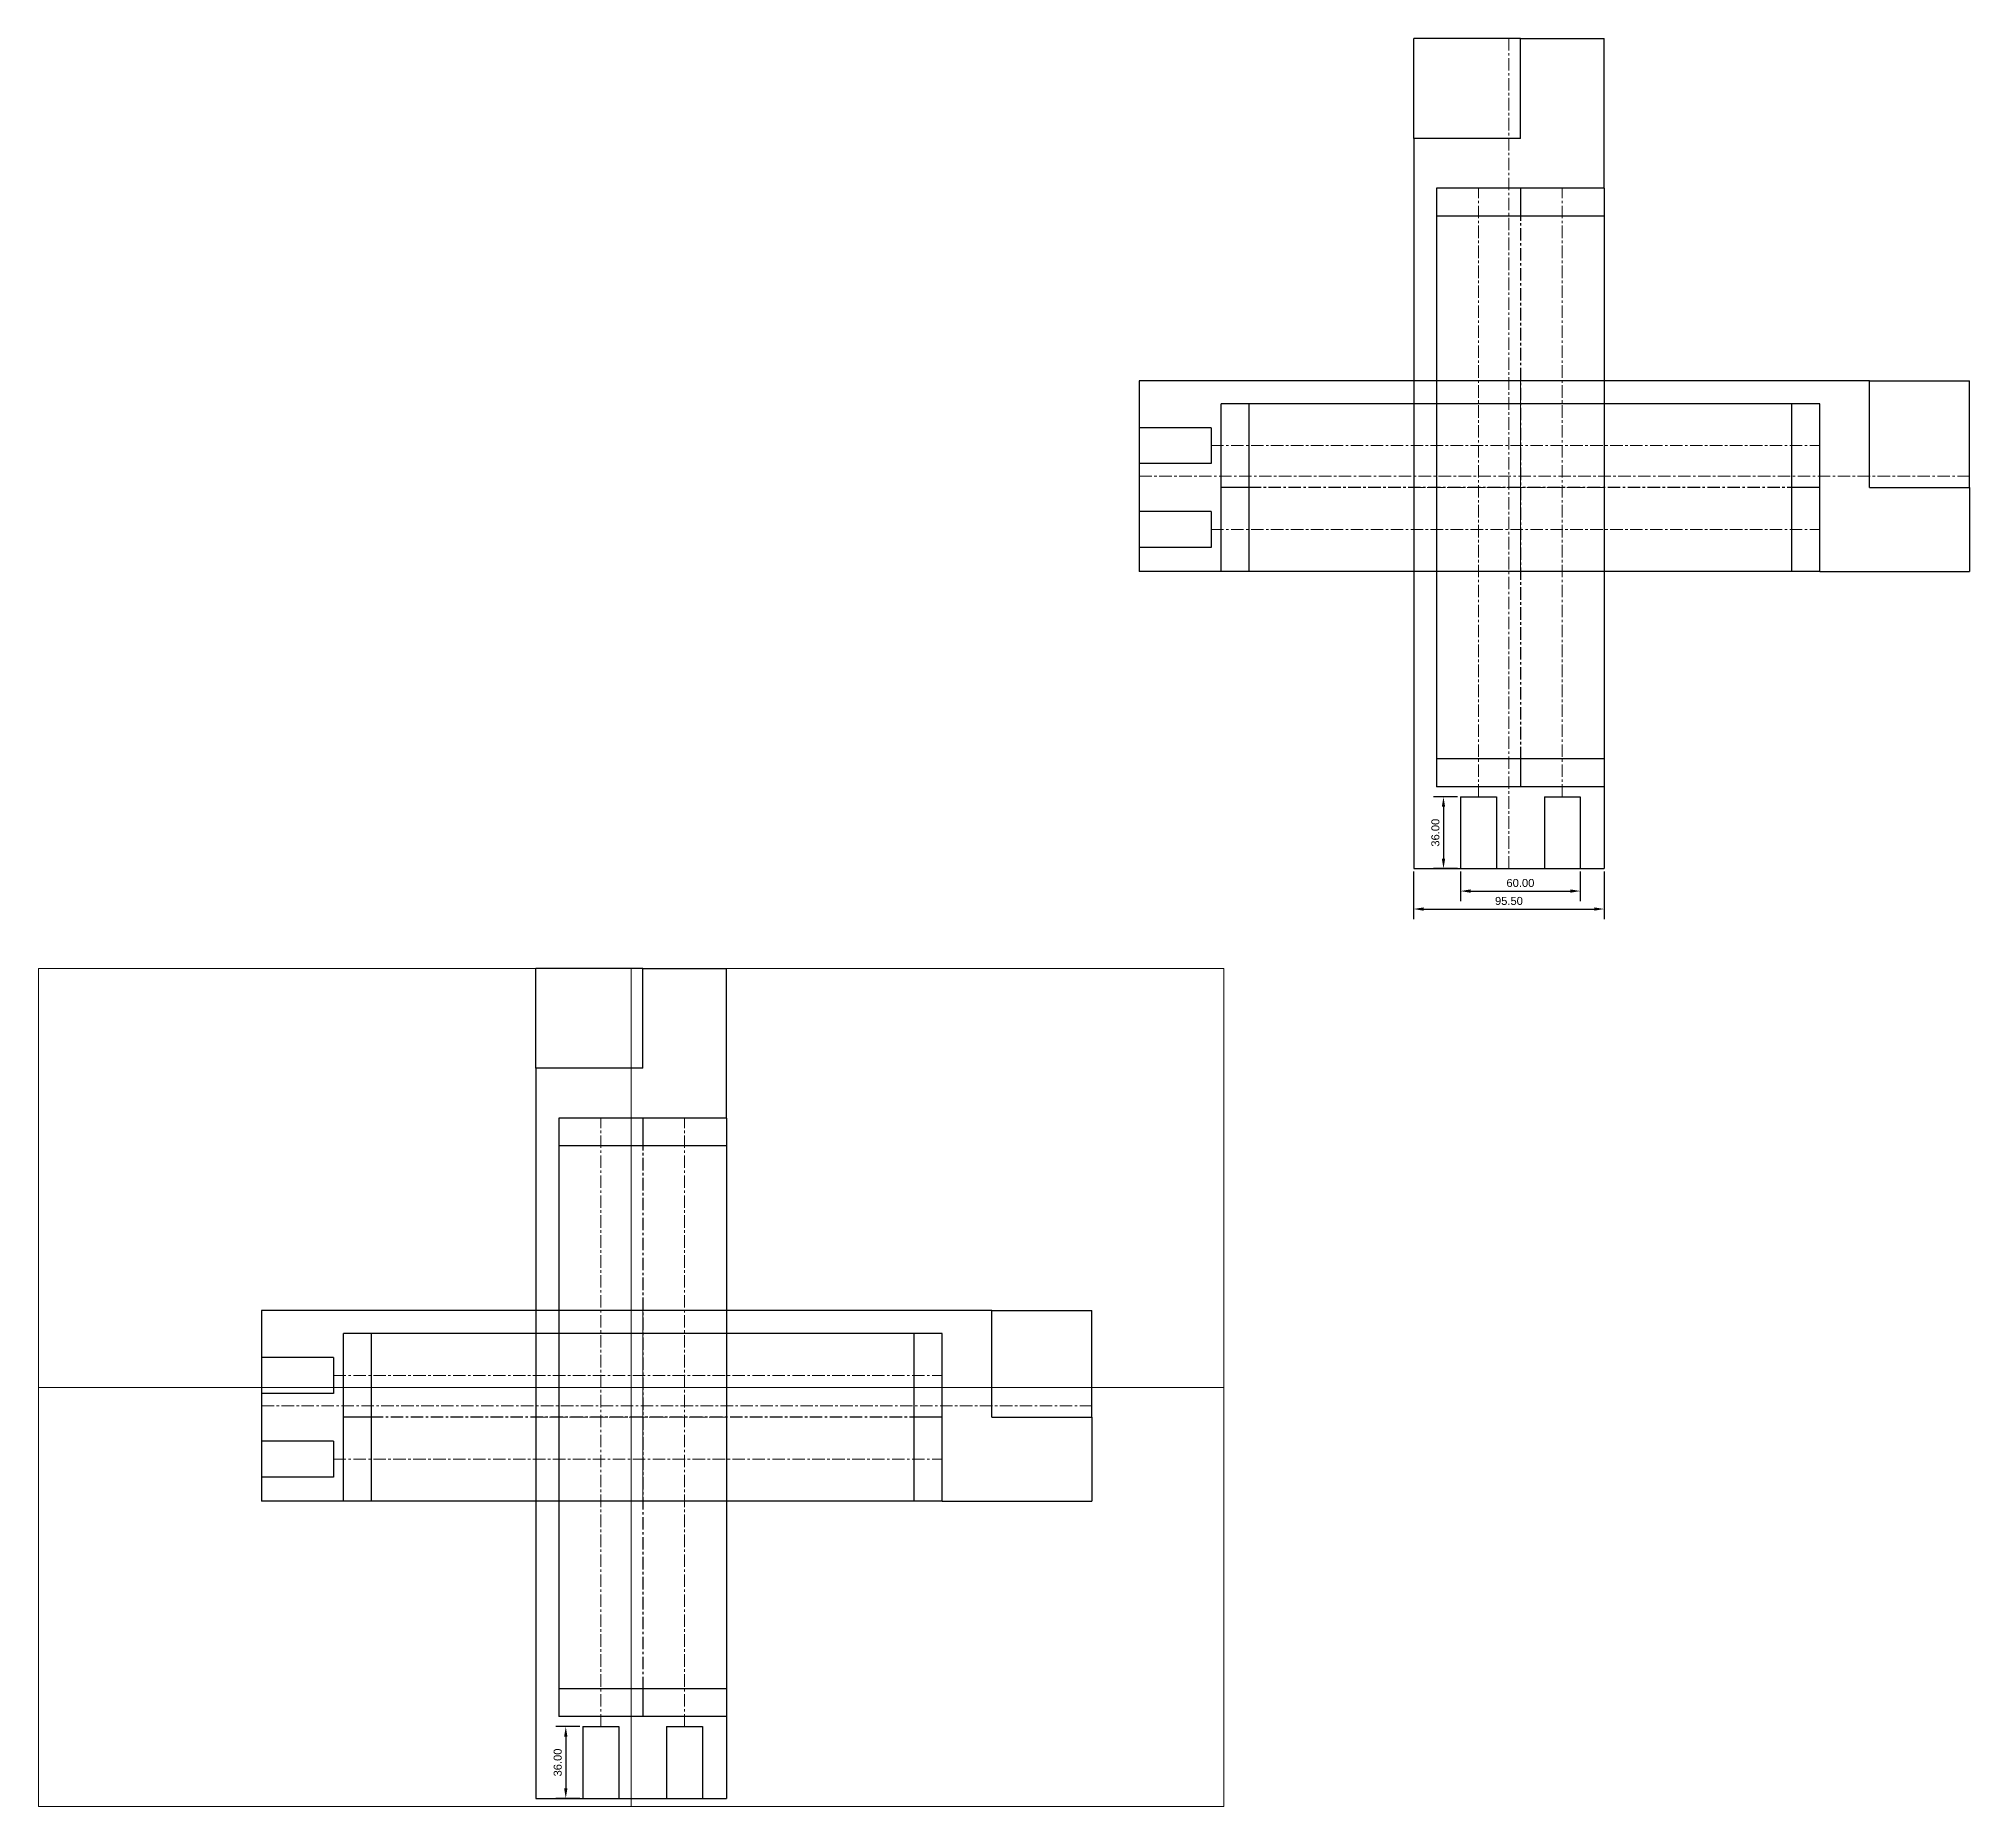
# Model space of a CAD drawing. Header units: inches. Extents: x -2202 to 2020, y -1586 to 1671.
# Drawn here: x -1127 to -160, y -1386 to -500 of the extents above; entities that cross this region are included whole.
import ezdxf

# ---------------------------------------------------------------- set-up
doc = ezdxf.new("R2010")
doc.units = ezdxf.units.IN
doc.header["$LTSCALE"] = 5
doc.header["$MEASUREMENT"] = 0
doc.linetypes.add('CENTER', pattern=[2, 1.25, -0.25, 0.25, -0.25])
doc.styles.get("Standard").update_dxf_attribs({"font": 'arial.ttf'})
doc.dimstyles.get("Standard").update_dxf_attribs({"dimtxt": 4, "dimasz": 5, "dimexe": 5, "dimexo": 1.5, "dimgap": 2, "dimtad": 1, "dimtoh": 1, "dimzin": 0, "dimdsep": 46, "dimtxsty": 'Standard', "dimcen": 0, "dimadec": 0, "dimazin": 0, "dimtfac": 1, "dimtofl": 0, "dimtmove": 0, "dimatfit": 3, "dimfxl": 1, "dimtolj": 1, "dimtzin": 0, "dimarcsym": 0})

msp = doc.modelspace()

# ---------------------------------------------------------------- blocks, each defined once
blk = doc.blocks.new('*D59')
at = {"color": 0, "linetype": 'Continuous', "lineweight": -2, "transparency": 16777216}
for p, q in [((-416.33, -880.24), (-428.38, -880.24)), ((-423.38, -885.24), (-423.38, -911.24)), ((-416.33, -916.24), (-428.38, -916.24))]:
    blk.add_line(p, q, dxfattribs=at)
at = {"color": 0, "linetype": 'Continuous', "lineweight": 25, "transparency": 16777216}
for points in [[(-424.22, -885.24), (-422.55, -885.24), (-423.38, -880.24)], [(-424.22, -911.24), (-422.55, -911.24), (-423.38, -916.24)]]:
    blk.add_solid(points, dxfattribs=at)
at = {"layer": 'Defpoints', "color": 0, "linetype": 'Continuous', "lineweight": 25, "transparency": 16777216}
for p in [(-414.83, -880.24), (-423.38, -916.24), (-414.83, -916.24)]:
    blk.add_point(p, dxfattribs=at)
at = {"color": 0, "linetype": 'Continuous', "lineweight": 0, "transparency": 16777216, "insert": (-427.43, -898.24), "char_height": 4, "attachment_point": 5, "rotation": 90}
blk.add_mtext('\\A1;36.00', dxfattribs=at)
blk = doc.blocks.new('*D60')
at = {"color": 0, "linetype": 'Continuous', "lineweight": -2, "transparency": 16777216}
for p, q in [((-414.83, -917.74), (-414.83, -932.49)), ((-354.83, -917.74), (-354.83, -932.49)), ((-409.83, -927.49), (-359.83, -927.49))]:
    blk.add_line(p, q, dxfattribs=at)
at = {"color": 0, "linetype": 'Continuous', "lineweight": 25, "transparency": 16777216}
for points in [[(-409.83, -926.66), (-409.83, -928.33), (-414.83, -927.49)], [(-359.83, -926.66), (-359.83, -928.33), (-354.83, -927.49)]]:
    blk.add_solid(points, dxfattribs=at)
at = {"layer": 'Defpoints', "color": 0, "linetype": 'Continuous', "lineweight": 25, "transparency": 16777216}
for p in [(-414.83, -916.24), (-354.83, -916.24), (-354.83, -927.49)]:
    blk.add_point(p, dxfattribs=at)
at = {"color": 0, "linetype": 'Continuous', "lineweight": 0, "transparency": 16777216, "insert": (-384.83, -923.45), "char_height": 4, "attachment_point": 5}
blk.add_mtext('\\A1;60.00', dxfattribs=at)
blk = doc.blocks.new('*D61')
at = {"color": 0, "linetype": 'Continuous', "lineweight": -2, "transparency": 16777216}
for p, q in [((-438.33, -917.74), (-438.33, -941.49)), ((-342.83, -917.74), (-342.83, -941.49)), ((-433.33, -936.49), (-347.83, -936.49))]:
    blk.add_line(p, q, dxfattribs=at)
at = {"color": 0, "linetype": 'Continuous', "lineweight": 25, "transparency": 16777216}
for points in [[(-433.33, -935.66), (-433.33, -937.33), (-438.33, -936.49)], [(-347.83, -935.66), (-347.83, -937.33), (-342.83, -936.49)]]:
    blk.add_solid(points, dxfattribs=at)
at = {"layer": 'Defpoints', "color": 0, "linetype": 'Continuous', "lineweight": 25, "transparency": 16777216}
for p in [(-438.33, -916.24), (-342.83, -916.24), (-342.83, -936.49)]:
    blk.add_point(p, dxfattribs=at)
at = {"color": 0, "linetype": 'Continuous', "lineweight": 0, "transparency": 16777216, "insert": (-390.58, -932.45), "char_height": 4, "attachment_point": 5}
blk.add_mtext('\\A1;95.50', dxfattribs=at)
blk = doc.blocks.new('*D86')
at = {"color": 0, "linetype": 'Continuous', "lineweight": -2, "transparency": 16777216}
for p, q in [((-856.19, -1346.25), (-868.25, -1346.25)), ((-863.25, -1351.25), (-863.25, -1377.25)), ((-856.19, -1382.25), (-868.25, -1382.25))]:
    blk.add_line(p, q, dxfattribs=at)
at = {"color": 0, "linetype": 'Continuous', "lineweight": 25, "transparency": 16777216}
for points in [[(-864.08, -1351.25), (-862.42, -1351.25), (-863.25, -1346.25)], [(-864.08, -1377.25), (-862.42, -1377.25), (-863.25, -1382.25)]]:
    blk.add_solid(points, dxfattribs=at)
at = {"layer": 'Defpoints', "color": 0, "linetype": 'Continuous', "lineweight": 25, "transparency": 16777216}
for p in [(-854.69, -1346.25), (-863.25, -1382.25), (-854.69, -1382.25)]:
    blk.add_point(p, dxfattribs=at)
at = {"color": 0, "linetype": 'Continuous', "lineweight": 0, "transparency": 16777216, "insert": (-867.29, -1364.25), "char_height": 4, "attachment_point": 5, "rotation": 90}
blk.add_mtext('\\A1;36.00', dxfattribs=at)

# ---------------------------------------------------------------- dimensions: what is measured, and where the dimension line sits
at = {"color": 240, "linetype": 'Continuous', "lineweight": 0, "true_color": 0xed1f24}
for base, p1, p2, picture, middle in [((-423.384, -916.241), (-414.826, -880.241), (-414.826, -916.241), '*D59', (-427.427, -898.241)), ((-863.25, -1382.247), (-854.692, -1346.247), (-854.692, -1382.247), '*D86', (-867.294, -1364.247))]:
    dim = msp.add_linear_dim(base=base, p1=p1, p2=p2, angle=90, dimstyle='Standard', dxfattribs=at)
    dim.commit()
    dim.dimension.update_dxf_attribs({"geometry": picture, "text_midpoint": middle})
for base, p1, p2, picture, middle in [((-342.826, -936.494), (-438.326, -916.241), (-342.826, -916.241), '*D61', (-390.576, -932.452)), ((-354.826, -927.494), (-414.826, -916.241), (-354.826, -916.241), '*D60', (-384.826, -923.452))]:
    dim = msp.add_linear_dim(base=base, p1=p1, p2=p2, dimstyle='Standard', dxfattribs=at)
    dim.commit()
    dim.dimension.update_dxf_attribs({"geometry": picture, "text_midpoint": middle})

# ---------------------------------------------------------------- linework, layer by layer
at = {"color": 18, "linetype": 'ByBlock', "lineweight": 30, "true_color": 0x000000}
for p, q in [((-438.326, -550.241), (-438.326, -500.241)), ((-384.826, -500.241), (-438.326, -500.241)), ((-384.826, -550.241), (-384.826, -500.241)), ((-384.826, -500.241), (-342.826, -500.241)), ((-342.826, -575.241), (-342.826, -500.241)), ((-384.826, -550.241), (-438.326, -550.241)), ((-438.326, -550.241), (-438.326, -916.241)), ((-342.826, -575.241), (-426.826, -575.241)), ((-426.826, -575.241), (-426.826, -875.241)), ((-342.826, -575.241), (-342.826, -875.241)), ((-342.826, -589.241), (-426.826, -589.241)), ((-209.826, -671.741), (-575.826, -671.741)), ((-575.826, -671.741), (-575.826, -767.241)), ((-209.826, -725.241), (-209.826, -671.741)), ((-209.826, -671.741), (-159.826, -671.741)), ((-159.826, -725.241), (-159.826, -671.741)), ((-534.826, -767.241), (-534.826, -683.241)), ((-234.826, -683.241), (-534.826, -683.241)), ((-520.826, -767.241), (-520.826, -683.241)), ((-248.826, -767.241), (-248.826, -683.241)), ((-234.826, -767.241), (-234.826, -683.241)), ((-575.826, -695.241), (-575.826, -713.241)), ((-539.826, -695.241), (-575.826, -695.241)), ((-539.826, -695.241), (-539.826, -713.241)), ((-539.826, -713.241), (-575.826, -713.241)), ((-209.826, -725.241), (-159.826, -725.241)), ((-159.826, -725.241), (-159.826, -767.241)), ((-575.826, -737.241), (-575.826, -755.241)), ((-539.826, -737.241), (-575.826, -737.241)), ((-539.826, -737.241), (-539.826, -755.241)), ((-539.826, -755.241), (-575.826, -755.241)), ((-534.826, -767.241), (-575.826, -767.241)), ((-234.826, -767.241), (-534.826, -767.241)), ((-234.826, -767.241), (-159.826, -767.241)), ((-342.826, -861.241), (-426.826, -861.241)), ((-342.826, -875.241), (-426.826, -875.241)), ((-414.826, -880.241), (-396.826, -880.241)), ((-414.826, -880.241), (-414.826, -916.241)), ((-396.826, -880.241), (-396.826, -916.241)), ((-372.826, -880.241), (-354.826, -880.241)), ((-372.826, -880.241), (-372.826, -916.241)), ((-354.826, -880.241), (-354.826, -916.241)), ((-342.826, -875.241), (-342.826, -916.241)), ((-438.326, -916.241), (-342.826, -916.241)), ((-414.826, -916.241), (-396.826, -916.241)), ((-372.826, -916.241), (-354.826, -916.241)), ((-878.192, -1016.247), (-878.192, -966.247)), ((-824.692, -966.247), (-878.192, -966.247)), ((-824.692, -1016.247), (-824.692, -966.247)), ((-824.692, -966.247), (-782.692, -966.247)), ((-782.692, -1041.247), (-782.692, -966.247)), ((-824.692, -1016.247), (-878.192, -1016.247)), ((-878.192, -1016.247), (-878.192, -1382.247)), ((-782.692, -1041.247), (-866.692, -1041.247)), ((-866.692, -1041.247), (-866.692, -1341.247)), ((-782.692, -1041.247), (-782.692, -1341.247)), ((-782.692, -1055.247), (-866.692, -1055.247)), ((-649.692, -1137.747), (-1015.692, -1137.747)), ((-1015.692, -1137.747), (-1015.692, -1233.247)), ((-649.692, -1191.247), (-649.692, -1137.747)), ((-649.692, -1137.747), (-599.692, -1137.747)), ((-599.692, -1191.247), (-599.692, -1137.747)), ((-974.692, -1233.247), (-974.692, -1149.247)), ((-674.692, -1149.247), (-974.692, -1149.247)), ((-960.692, -1233.247), (-960.692, -1149.247)), ((-688.692, -1233.247), (-688.692, -1149.247)), ((-674.692, -1233.247), (-674.692, -1149.247)), ((-1015.692, -1161.247), (-1015.692, -1179.247)), ((-979.692, -1161.247), (-1015.692, -1161.247)), ((-979.692, -1161.247), (-979.692, -1179.247)), ((-979.692, -1179.247), (-1015.692, -1179.247)), ((-649.692, -1191.247), (-599.692, -1191.247)), ((-599.692, -1191.247), (-599.692, -1233.247)), ((-1015.692, -1203.247), (-1015.692, -1221.247)), ((-979.692, -1203.247), (-1015.692, -1203.247)), ((-979.692, -1203.247), (-979.692, -1221.247)), ((-979.692, -1221.247), (-1015.692, -1221.247)), ((-974.692, -1233.247), (-1015.692, -1233.247)), ((-674.692, -1233.247), (-974.692, -1233.247)), ((-674.692, -1233.247), (-599.692, -1233.247)), ((-782.692, -1327.247), (-866.692, -1327.247)), ((-782.692, -1341.247), (-866.692, -1341.247)), ((-782.692, -1341.247), (-782.692, -1382.247)), ((-854.692, -1346.247), (-836.692, -1346.247)), ((-854.692, -1346.247), (-854.692, -1382.247)), ((-836.692, -1346.247), (-836.692, -1382.247)), ((-812.692, -1346.247), (-794.692, -1346.247)), ((-812.692, -1346.247), (-812.692, -1382.247)), ((-794.692, -1346.247), (-794.692, -1382.247)), ((-878.192, -1382.247), (-782.692, -1382.247)), ((-854.692, -1382.247), (-836.692, -1382.247)), ((-812.692, -1382.247), (-794.692, -1382.247))]:
    msp.add_line(p, q, dxfattribs=at)
at = {"color": 85, "linetype": 'CENTER', "lineweight": 0, "true_color": 0x58ba48}
for p, q in [((-390.576, -916.241), (-390.576, -500.241)), ((-384.826, -767.241), (-384.826, -671.741)), ((-575.826, -719.491), (-159.826, -719.491)), ((-342.826, -725.241), (-438.326, -725.241)), ((-830.442, -1382.247), (-830.442, -966.247)), ((-824.692, -1233.247), (-824.692, -1137.747)), ((-1015.692, -1185.497), (-599.692, -1185.497)), ((-782.692, -1191.247), (-878.192, -1191.247))]:
    msp.add_line(p, q, dxfattribs=at)
at = {"color": 18, "linetype": 'CENTER', "lineweight": 20, "true_color": 0x000000}
for p, q in [((-405.826, -880.241), (-405.826, -575.241)), ((-363.826, -880.241), (-363.826, -575.241)), ((-539.826, -704.241), (-234.826, -704.241)), ((-539.826, -746.241), (-234.826, -746.241)), ((-845.692, -1346.247), (-845.692, -1041.247)), ((-803.692, -1346.247), (-803.692, -1041.247)), ((-979.692, -1170.247), (-674.692, -1170.247)), ((-979.692, -1212.247), (-674.692, -1212.247))]:
    msp.add_line(p, q, dxfattribs=at)
at = {"color": 18, "linetype": 'Continuous', "lineweight": 30, "true_color": 0x000000}
for p, q in [((-384.826, -575.241), (-384.826, -589.241)), ((-520.826, -725.241), (-534.826, -725.241)), ((-234.826, -725.241), (-248.826, -725.241)), ((-384.826, -861.241), (-384.826, -875.241)), ((-824.692, -1041.247), (-824.692, -1055.247)), ((-960.692, -1191.247), (-974.692, -1191.247)), ((-674.692, -1191.247), (-688.692, -1191.247)), ((-824.692, -1327.247), (-824.692, -1341.247))]:
    msp.add_line(p, q, dxfattribs=at)
at = {"color": 240, "linetype": 'CENTER', "lineweight": 30, "true_color": 0xed1f24}
for p, q in [((-384.826, -575.241), (-384.826, -875.241)), ((-234.826, -725.241), (-534.826, -725.241)), ((-824.692, -1041.247), (-824.692, -1341.247)), ((-674.692, -1191.247), (-974.692, -1191.247))]:
    msp.add_line(p, q, dxfattribs=at)
at = {"color": 240, "linetype": 'Continuous', "lineweight": 0, "true_color": 0xed1f24}
for p, q in [((-1127.442, -966.247), (-830.442, -966.247)), ((-1127.442, -1176.247), (-1127.442, -966.247)), ((-830.442, -966.247), (-830.442, -1176.247)), ((-830.442, -966.247), (-533.442, -966.247)), ((-830.442, -1176.247), (-830.442, -966.247)), ((-533.442, -966.247), (-533.442, -1176.247)), ((-830.442, -1176.247), (-1127.442, -1176.247)), ((-1127.442, -1176.247), (-830.442, -1176.247)), ((-1127.442, -1386.247), (-1127.442, -1176.247)), ((-830.442, -1176.247), (-830.442, -1386.247)), ((-533.442, -1176.247), (-830.442, -1176.247)), ((-830.442, -1176.247), (-533.442, -1176.247)), ((-830.442, -1386.247), (-830.442, -1176.247)), ((-533.442, -1176.247), (-533.442, -1386.247)), ((-830.442, -1386.247), (-1127.442, -1386.247)), ((-533.442, -1386.247), (-830.442, -1386.247))]:
    msp.add_line(p, q, dxfattribs=at)

msp.set_redraw_order([(e.dxf.handle, doc.entitydb.next_handle()) for e in msp.query("TEXT MTEXT ATTDEF DIMENSION ARC_DIMENSION")])  # texts and dimensions are drawn at this point

doc.saveas('drawing.dxf')
